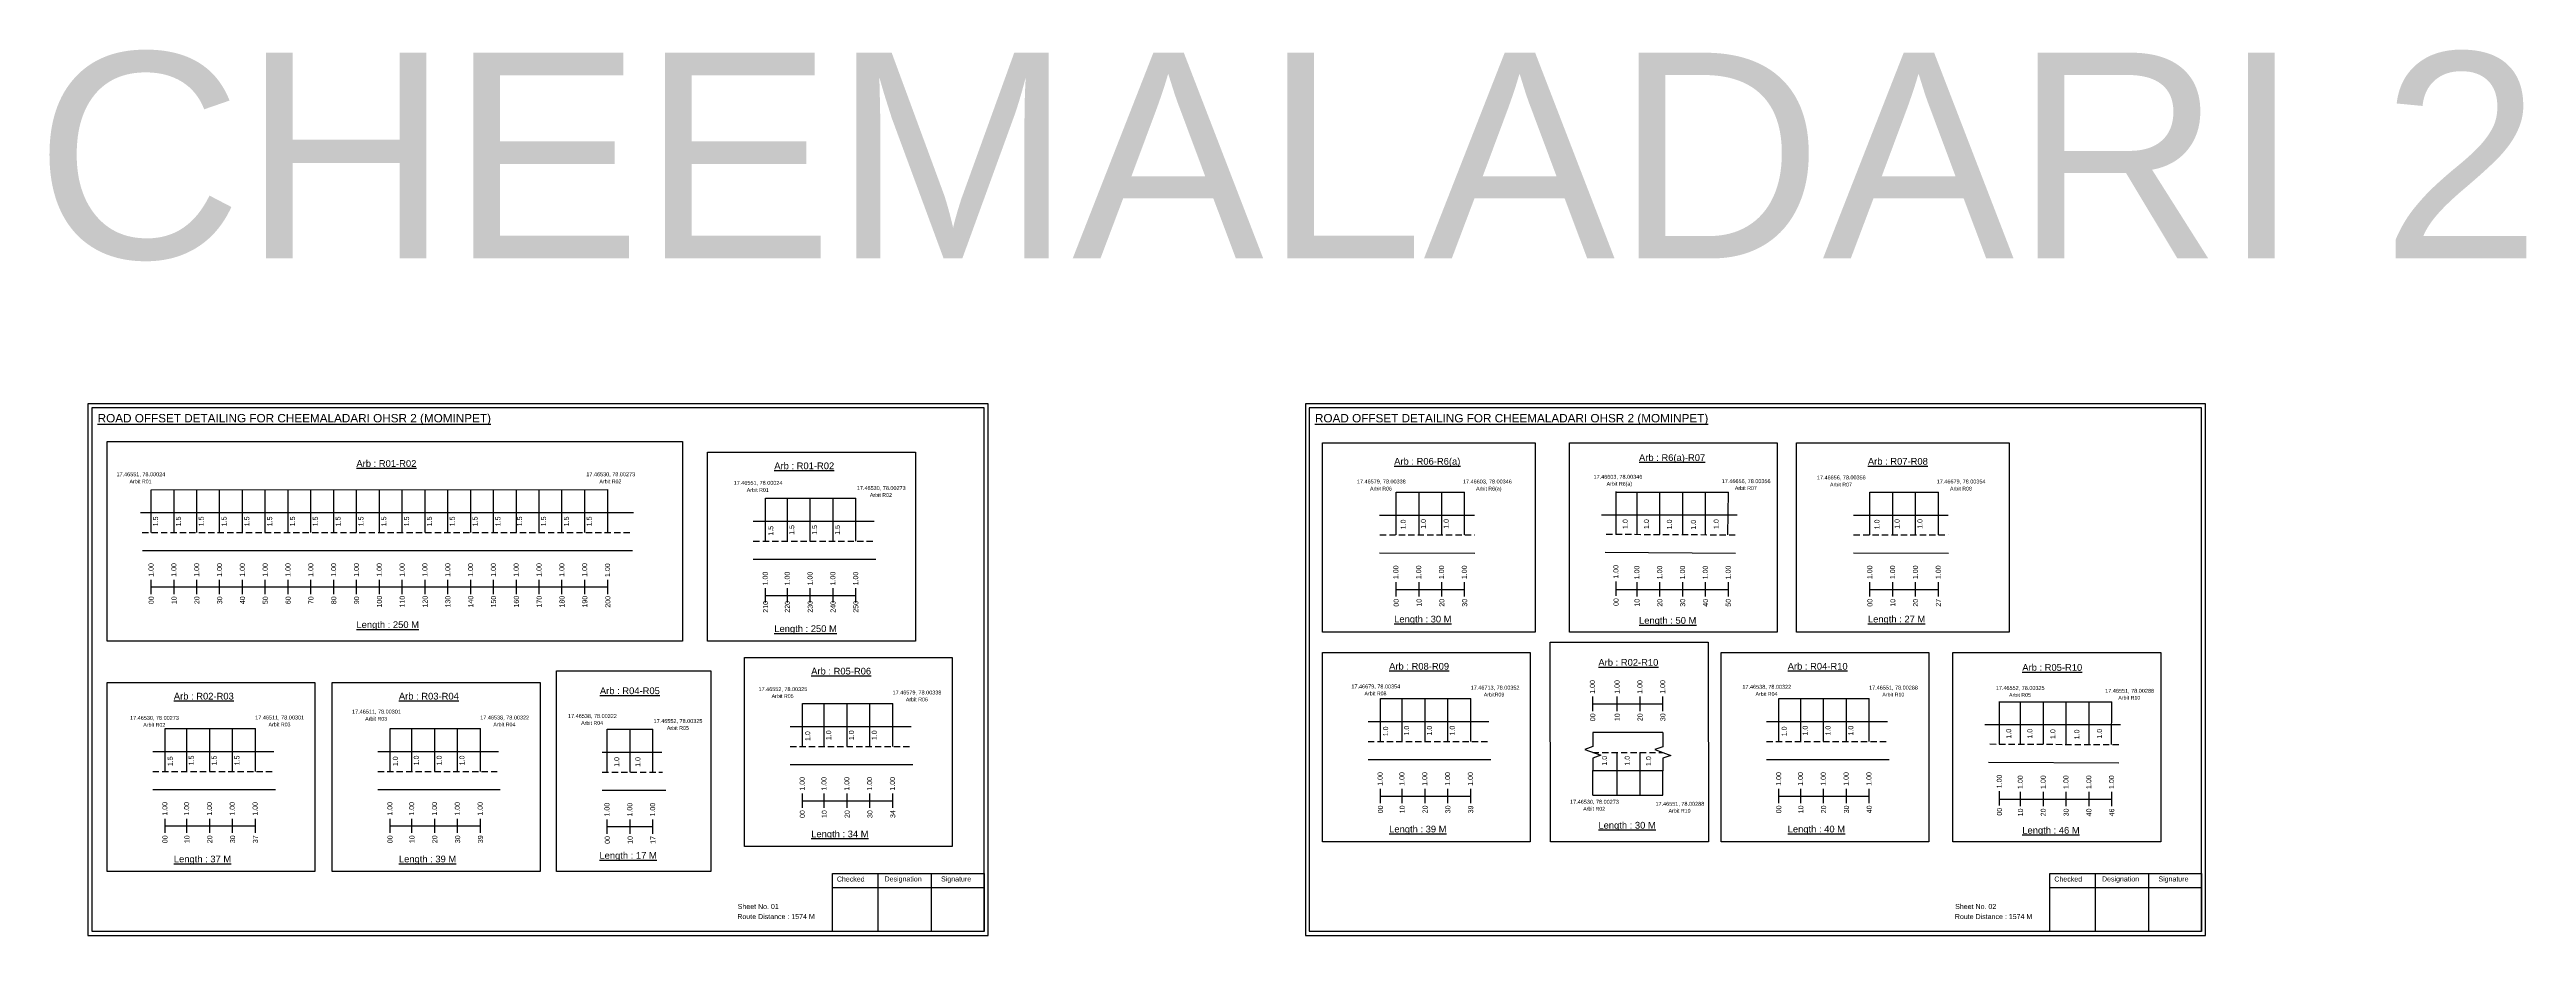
# Model space of a CAD drawing. Header units: inches. Extents: x 3067 to 7161, y 369 to 3169.
# Drawn here: x 3067 to 4543, y 369 to 896 of the extents above; entities that cross this region are included whole.
import ezdxf

# ---------------------------------------------------------------- set-up
doc = ezdxf.new("R2010")
doc.units = ezdxf.units.IN
doc.header["$MEASUREMENT"] = 0
doc.linetypes.add('DASHED2', pattern=[0.375, 0.25, -0.125])
doc.layers.add('PDF_Geometry', color=7, linetype='Continuous')
doc.layers.add('PDF_Text', color=5, linetype='Continuous')
doc.styles.add('PDF Arial', font='arial.ttf')
doc.styles.get("Standard").update_dxf_attribs({"font": 'arial.ttf'})

msp = doc.modelspace()

# ---------------------------------------------------------------- linework, layer by layer
for p, q in [((3121.1, 620.6), (3415, 620.6)), ((3127.5, 608.7), (3127.5, 634.2)), ((3141.1, 608.7), (3141.1, 634.2)), ((3154.7, 608.7), (3154.7, 634.2)), ((3168.3, 608.7), (3168.3, 634.2)), ((3181.9, 608.7), (3181.9, 634.2)), ((3195.5, 608.7), (3195.5, 634.2)), ((3209.1, 608.7), (3209.1, 634.2)), ((3222.7, 608.7), (3222.7, 634.2)), ((3236.3, 608.7), (3236.3, 634.2)), ((3249.9, 608.7), (3249.9, 634.2)), ((3263.5, 608.7), (3263.5, 634.2)), ((3277.1, 608.7), (3277.1, 634.2)), ((3290.7, 608.7), (3290.7, 634.2)), ((3304.3, 608.7), (3304.3, 634.2)), ((3317.9, 608.7), (3317.9, 634.2)), ((3331.5, 608.7), (3331.5, 634.2)), ((3345.1, 608.7), (3345.1, 634.2)), ((3358.7, 608.7), (3358.7, 634.2)), ((3372.3, 608.7), (3372.3, 634.2)), ((3385.9, 608.7), (3385.9, 634.2)), ((3399.6, 608.9), (3399.6, 634.4)), ((3493.6, 603.6), (3493.6, 629.1)), ((3506.6, 603.6), (3506.6, 629.1)), ((3520.2, 603.6), (3520.2, 629.1)), ((3533.8, 603.6), (3533.8, 629.1)), ((3547.4, 603.6), (3547.4, 629.1)), ((3869.4, 607.3), (3869.4, 632.8)), ((3883, 607.3), (3883, 632.8)), ((3896.6, 607.3), (3896.6, 632.8)), ((3910.2, 607.3), (3910.2, 632.8)), ((4000.4, 607.5), (4000.4, 633.1)), ((4013, 607.5), (4013, 632.8)), ((4026.6, 607.4), (4026.6, 632.8)), ((4040.2, 607.5), (4040.2, 632.8)), ((4053.8, 607.2), (4053.8, 632.8)), ((4067.1, 607.3), (4067.4, 632.8)), ((4151.7, 607.3), (4151.7, 632.8)), ((4165.3, 607.3), (4165.3, 632.8)), ((4178.9, 607.3), (4178.9, 632.8)), ((4192.5, 607.3), (4192.5, 632.8)), ((3486.3, 615.5), (3558.3, 615.5)), ((3859.5, 619.1), (3916, 619.1)), ((4072.6, 619.1), (3991.7, 619.1)), ((4141.9, 619.1), (4198.4, 619.1)), ((3122.4, 598), (3414.4, 598)), ((3486.3, 592.8), (3559.3, 592.8)), ((3859.5, 596.5), (3916.3, 596.3)), ((3993.9, 596.9), (4071.6, 596.4)), ((4141.9, 596.5), (4198.6, 596.3)), ((3515.6, 481.3), (3515.6, 506.8)), ((3528.6, 481.3), (3528.6, 506.8)), ((3542.2, 481.3), (3542.2, 506.8)), ((3555.8, 481.3), (3555.8, 506.8)), ((3569.4, 481.3), (3569.4, 506.8)), ((3860, 484.2), (3860, 509.7)), ((3873, 484.2), (3873, 509.7)), ((3886.6, 484.2), (3886.6, 509.7)), ((3900.2, 484.2), (3900.2, 509.7)), ((3913.8, 484.2), (3913.8, 509.7)), ((4097.5, 484.2), (4097.5, 509.7)), ((4110.5, 484.2), (4110.5, 509.7)), ((4124.1, 484.2), (4124.1, 509.7)), ((4137.7, 484.2), (4137.7, 509.7)), ((4151.3, 484.2), (4151.3, 509.7)), ((4228.9, 482.6), (4228.9, 508.1)), ((4241.5, 482.5), (4241.5, 507.8)), ((4255.1, 482.5), (4255.1, 507.8)), ((4268.7, 482.5), (4268.7, 507.8)), ((4282.3, 482.3), (4282.3, 507.8)), ((4295.6, 482.3), (4295.9, 507.8)), ((3135.8, 466.4), (3135.8, 491.9)), ((3148.8, 466.4), (3148.8, 491.9)), ((3162.4, 466.4), (3162.4, 491.9)), ((3176, 466.4), (3176, 491.9)), ((3189.6, 466.4), (3189.6, 491.9)), ((3269.9, 466.4), (3269.9, 491.9)), ((3282.9, 466.4), (3282.9, 491.9)), ((3296.5, 466.4), (3296.5, 491.9)), ((3310.1, 466.4), (3310.1, 491.9)), ((3323.7, 466.4), (3323.7, 491.9)), ((3399.3, 465.9), (3399.3, 491.5)), ((3412.9, 465.9), (3412.9, 491.5)), ((3426.5, 465.9), (3426.5, 491.5)), ((3508.2, 493.2), (3580.3, 493.2)), ((3852.6, 496), (3924.7, 496)), ((4028.3, 489.6), (3986.5, 489.6)), ((4090.1, 496), (4162.2, 496)), ((4301.1, 494.2), (4220.2, 494.2)), ((3128.4, 478.3), (3200.5, 478.3)), ((3262.5, 478.3), (3334.5, 478.3)), ((3396.3, 477.8), (3431.7, 477.8)), ((3852.6, 473.4), (3925.7, 473.4)), ((4001.1, 452.2), (4001.1, 477.7)), ((4014.7, 452.2), (4014.7, 477.7)), ((4090.1, 473.4), (4163.2, 473.4)), ((3508.2, 470.5), (3581.3, 470.5)), ((3986.5, 466.9), (4012.1, 466.9)), ((3986.5, 452.2), (3986.5, 466.9)), ((4012.1, 466.9), (4028.3, 466.9)), ((4028.3, 452.2), (4028.3, 466.9)), ((4222.4, 471.9), (4300.1, 471.5)), ((3128.4, 455.6), (3201.5, 455.6)), ((3262.5, 455.6), (3335.5, 455.6)), ((3396.3, 455.1), (3434.1, 455.1))]:
    msp.add_line(p, q)
at = {"color": 5}
for p, q in [((3127.5, 634.2), (3399.6, 634.4)), ((3493.6, 629.1), (3547.4, 629.1)), ((3869.4, 632.8), (3910.2, 632.8)), ((4000.4, 632.8), (4067.4, 632.8)), ((4151.7, 632.8), (4192.5, 632.8)), ((3515.6, 506.8), (3569.4, 506.8)), ((3860, 509.7), (3913.8, 509.7)), ((4097.5, 509.7), (4151.3, 509.7)), ((4228.9, 507.8), (4295.9, 507.8)), ((3135.8, 491.9), (3189.6, 491.9)), ((3269.9, 491.9), (3323.7, 491.9)), ((3399.3, 491.5), (3426.5, 491.5)), ((3986.5, 452.2), (4028.3, 452.2))]:
    msp.add_line(p, q, dxfattribs=at)
at = {"linetype": 'DASHED2', "ltscale": 15}
for p, q in [((3122.1, 608.7), (3412.7, 608.7)), ((3859.7, 607.3), (3916, 607.3)), ((3994.6, 607.7), (4072.9, 607.3)), ((4142, 607.3), (4198.4, 607.3)), ((3486.3, 603.6), (3558.8, 603.6)), ((3508.2, 481.3), (3580.8, 481.3)), ((3852.6, 484.2), (3925.2, 484.2)), ((3986.5, 477.7), (4028.3, 477.7)), ((4090.1, 484.2), (4162.7, 484.2)), ((4223.1, 482.7), (4301.4, 482.3)), ((3128.4, 466.4), (3201, 466.4)), ((3262.5, 466.4), (3335, 466.4)), ((3396.3, 465.9), (3432.2, 465.9))]:
    msp.add_line(p, q, dxfattribs=at)
at = {"color": 217, "true_color": 0x93278f}
for p, q in [((3127.5, 572), (3127.5, 580.5)), ((3127.5, 576.3), (3399.6, 576.3)), ((3141.1, 572), (3141.1, 580.5)), ((3154.7, 572), (3154.7, 580.5)), ((3168.3, 572), (3168.3, 580.5)), ((3181.9, 572), (3181.9, 580.5)), ((3195.5, 572), (3195.5, 580.5)), ((3209.1, 572), (3209.1, 580.5)), ((3222.7, 572), (3222.7, 580.5)), ((3236.3, 572), (3236.3, 580.5)), ((3249.9, 572), (3249.9, 580.5)), ((3263.5, 572), (3263.5, 580.5)), ((3277.1, 572), (3277.1, 580.5)), ((3290.7, 572), (3290.7, 580.5)), ((3304.3, 572), (3304.3, 580.5)), ((3317.9, 572), (3317.9, 580.5)), ((3331.5, 572), (3331.5, 580.5)), ((3345.1, 572), (3345.1, 580.5)), ((3358.7, 572), (3358.7, 580.5)), ((3372.3, 572), (3372.3, 580.5)), ((3385.9, 572), (3385.9, 580.5)), ((3399.6, 571.9), (3399.6, 580.4)), ((3869.4, 570.6), (3869.4, 579.1)), ((3883, 570.6), (3883, 579.1)), ((3896.6, 570.6), (3896.6, 579.1)), ((3910.2, 570.6), (3910.2, 579.1)), ((4000.4, 570.9), (4000.4, 579.5)), ((4013, 570.5), (4013, 579.1)), ((4026.6, 570.5), (4026.6, 579.1)), ((4040.2, 570.5), (4040.2, 579.1)), ((4053.8, 570.5), (4053.8, 579.1)), ((4067.4, 570.5), (4067.4, 579.1)), ((4151.7, 570.6), (4151.7, 579.1)), ((4165.3, 570.6), (4165.3, 579.1)), ((4178.9, 570.6), (4178.9, 579.1)), ((4192.5, 570.6), (4192.5, 579.1)), ((3493.6, 566.9), (3493.6, 575.5)), ((3493.6, 571.2), (3547.4, 571.2)), ((3506.6, 566.9), (3506.6, 575.5)), ((3520.2, 566.9), (3520.2, 575.5)), ((3533.8, 566.9), (3533.8, 575.5)), ((3547.4, 566.9), (3547.4, 575.5)), ((3869.4, 574.8), (3910.2, 574.8)), ((4000.4, 574.8), (4067.4, 574.8)), ((4151.7, 574.8), (4192.5, 574.8)), ((3986.5, 502.3), (3986.5, 510.9)), ((3986.5, 506.6), (4028.3, 506.6)), ((4001.1, 502.3), (4001.1, 510.9)), ((4014.7, 502.3), (4014.7, 510.9)), ((4028.3, 502.3), (4028.3, 510.9)), ((3515.6, 444.6), (3515.6, 453.2)), ((3515.6, 448.9), (3569.4, 448.9)), ((3528.6, 444.6), (3528.6, 453.2)), ((3542.2, 444.6), (3542.2, 453.2)), ((3555.8, 444.6), (3555.8, 453.2)), ((3569.4, 444.6), (3569.4, 453.2)), ((3860, 447.5), (3860, 456)), ((3860, 451.7), (3913.8, 451.7)), ((3873, 447.5), (3873, 456)), ((3886.6, 447.5), (3886.6, 456)), ((3900.2, 447.5), (3900.2, 456)), ((3913.8, 447.5), (3913.8, 456)), ((4097.5, 447.5), (4097.5, 456)), ((4097.5, 451.7), (4151.3, 451.7)), ((4110.5, 447.5), (4110.5, 456)), ((4124.1, 447.5), (4124.1, 456)), ((4137.7, 447.5), (4137.7, 456)), ((4151.3, 447.5), (4151.3, 456)), ((4228.9, 446), (4228.9, 454.5)), ((4228.9, 449.9), (4295.9, 449.9)), ((4241.5, 445.6), (4241.5, 454.1)), ((4255.1, 445.6), (4255.1, 454.1)), ((4268.7, 445.6), (4268.7, 454.1)), ((4282.3, 445.6), (4282.3, 454.1)), ((4295.9, 445.6), (4295.9, 454.1)), ((3135.8, 429.7), (3135.8, 438.2)), ((3135.8, 433.9), (3189.6, 434)), ((3148.8, 429.7), (3148.8, 438.2)), ((3162.4, 429.7), (3162.4, 438.2)), ((3176, 429.7), (3176, 438.2)), ((3189.6, 429.7), (3189.6, 438.2)), ((3269.9, 429.7), (3269.9, 438.2)), ((3269.9, 433.9), (3323.7, 434)), ((3282.9, 429.7), (3282.9, 438.2)), ((3296.5, 429.7), (3296.5, 438.2)), ((3310.1, 429.7), (3310.1, 438.2)), ((3323.7, 429.7), (3323.7, 438.2)), ((3399.3, 429.2), (3399.3, 437.8)), ((3399.3, 433.5), (3426.5, 433.5)), ((3412.9, 429.2), (3412.9, 437.8)), ((3426.5, 429.2), (3426.5, 437.8))]:
    msp.add_line(p, q, dxfattribs=at)
for points in [[(3101.3, 662.9), (3444.2, 662.9), (3444.2, 543.9), (3101.3, 543.9)], [(3459.1, 656.6), (3582.9, 656.6), (3582.9, 543.9), (3459.1, 543.9)], [(3825.5, 662.1), (3952.3, 662.1), (3952.3, 549.4), (3825.5, 549.4)], [(3972.7, 662.1), (4096.5, 662.1), (4096.5, 549.4), (3972.7, 549.4)], [(4107.9, 662.1), (4234.6, 662.1), (4234.6, 549.4), (4107.9, 549.4)], [(3481.1, 534.3), (3604.9, 534.3), (3604.9, 421.6), (3481.1, 421.6)], [(3825.5, 537.2), (3949.3, 537.2), (3949.3, 424.5), (3825.5, 424.5)], [(3961.1, 543.3), (4055.3, 543.3), (4055.6, 424.5), (3961.3, 424.5)], [(4063, 537.2), (4186.8, 537.2), (4186.8, 424.5), (4063, 424.5)], [(4201.2, 537.2), (4325, 537.2), (4325, 424.5), (4201.2, 424.5)], [(3101.3, 519.4), (3225.1, 519.4), (3225.1, 406.7), (3101.3, 406.7)], [(3235.4, 519.4), (3359.2, 519.4), (3359.2, 406.7), (3235.4, 406.7)], [(3369.1, 526.3), (3461, 526.3), (3461, 406.7), (3369.1, 406.7)]]:
    msp.add_lwpolyline(points, close=True)
at = {"linetype": 'Continuous'}
for points in [[(3986.5, 489.6), (3986.5, 481.2), (3981.8, 479.4), (3991.3, 476), (3986.5, 474.3), (3986.5, 466.9)], [(4028.3, 489.5), (4028.3, 481.1), (4023.6, 479.4), (4033.1, 475.9), (4028.3, 474.2), (4028.3, 466.8)]]:
    msp.add_lwpolyline(points, dxfattribs=at)
at = {"layer": 'PDF_Geometry'}
for points in [[(3089.8, 685.4), (3089.8, 368.6), (3626.3, 368.6), (3626.3, 685.4)], [(3092.1, 683), (3092.1, 371.1), (3623.8, 371.1), (3623.8, 683)], [(3815.3, 685.4), (3815.3, 368.6), (4351.7, 368.6), (4351.7, 685.4)], [(3817.6, 683), (3817.6, 371.1), (4349.3, 371.1), (4349.3, 683)]]:
    msp.add_lwpolyline(points, close=True, dxfattribs=at)
at = {"layer": 'PDF_Geometry', "color": 242, "true_color": 0xcc1f26}
for points in [[(3623.8, 371), (3533.5, 371), (3533.5, 405.6), (3623.8, 405.6)], [(4349.3, 371), (4259, 371), (4259, 405.6), (4349.3, 405.6)]]:
    msp.add_lwpolyline(points, close=True, dxfattribs=at)
for points in [[(3560.5, 405.6), (3560.5, 371)], [(3592.2, 405.6), (3592.2, 371)], [(4286, 405.6), (4286, 371)], [(4317.7, 405.6), (4317.7, 371)], [(3533.5, 397.2), (3623.8, 397.2)], [(4259, 397.2), (4349.3, 397.2)]]:
    msp.add_lwpolyline(points, dxfattribs=at)

# ---------------------------------------------------------------- texts
for s, height, p in [('CHEEMALADARI 2', 122.535, (3058.2, 772)), ('Sheet No. 01', 3, (3477, 384.4)), ('Sheet No. 02', 3, (4202.5, 384.4)), ('Route Distance : 1574 M', 3, (3476.8, 378.4)), ('Route Distance : 1574 M', 3, (4202.3, 378.4))]:
    msp.add_text(s, height=height).set_placement(p)
at = {"color": 242, "true_color": 0xcd2027}
for s, height, p in [('%%UROAD OFFSET DETAILING FOR CHEEMALADARI OHSR 2 (MOMINPET)', 5, (3095.6, 674.3)), ('%%UROAD OFFSET DETAILING FOR CHEEMALADARI OHSR 2 (MOMINPET)', 5, (3821, 674.3)), ('%%UArb : R01-R02', 4, (3249.8, 647.8)), ('%%UArb : R01-R02', 4, (3498.8, 646.4)), ('%%UArb : R06-R6(a)', 4, (3868.2, 649.1)), ('%%UArb : R6(a)-R07', 4, (4014.1, 651.3)), ('%%UArb : R07-R08', 4, (4150.5, 649.1)), ('%%ULength : 250 M', 4, (3249.8, 551.8)), ('%%ULength : 250 M', 4, (3498.8, 549.4)), ('%%ULength : 30 M', 4, (3868.2, 555.1)), ('%%ULength : 50 M', 4, (4014.1, 554.3)), ('%%ULength : 27 M', 4, (4150.5, 555.1)), ('%%UArb : R02-R10', 4, (3989.9, 529.3)), ('%%UArb : R04-R05', 4, (3394.9, 512.4)), ('%%UArb : R05-R06', 4, (3520.8, 524.1)), ('%%UArb : R08-R09', 4, (3865.2, 527)), ('%%UArb : R04-R10', 4, (4102.7, 527)), ('%%UArb : R05-R10', 4, (4242.5, 526.3)), ('%%UArb : R02-R03', 4, (3141, 509.2)), ('%%UArb : R03-R04', 4, (3275.1, 509.2)), ('%%ULength : 34 M', 4, (3520.8, 427.1)), ('%%ULength : 39 M', 4, (3865.2, 430)), ('%%ULength : 30 M', 4, (3989.9, 432.3)), ('%%ULength : 40 M', 4, (4102.7, 430)), ('%%ULength : 46 M', 4, (4242.5, 429.3)), ('%%ULength : 37 M', 4, (3141, 412.2)), ('%%ULength : 39 M', 4, (3275.1, 412.2)), ('%%ULength : 17 M', 4, (3394.6, 414.3))]:
    msp.add_text(s, height=height, dxfattribs=at).set_placement(p)
at = {"color": 5}
for s, height, p in [('17.46551, 78.00024', 2.34, (3106.8, 642.2)), ('Arbit R01', 2.25, (3114.6, 638)), ('17.46530, 78.00273', 2.34, (3386.8, 642.2)), ('Arbit R02', 2.25, (3394.6, 638)), ('17.46551, 78.00024', 2.34, (3474.6, 637.1)), ('Arbit R01', 2.25, (3482.4, 632.9)), ('17.46530, 78.00273', 2.34, (3548, 634)), ('17.46579, 78.00338', 2.34, (3846, 637.9)), ('Arbit R06', 2.25, (3853.8, 633.7)), ('17.46603, 78.00346', 2.34, (3909.2, 637.9)), ('Arbit R6(a)', 2.246, (3917, 633.7)), ('17.46603, 78.00346', 2.34, (3987, 640.7)), ('Arbit R6(a)', 2.246, (3994.8, 636.6)), ('17.46656, 78.00356', 2.34, (4063.4, 638.1)), ('Arbit R07', 2.25, (4071.2, 634)), ('17.46656, 78.00356', 2.34, (4120.1, 640.3)), ('Arbit R07', 2.25, (4127.9, 636.1)), ('17.46679, 78.00354', 2.34, (4191.5, 637.9)), ('Arbit R08', 2.25, (4199.4, 633.7)), ('Arbit R02', 2.25, (3555.8, 629.9)), ('17.46679, 78.00354', 2.34, (3842.7, 515.8)), ('17.46713, 78.00352', 2.34, (3913.8, 515.1)), ('17.46538, 78.00322', 2.34, (4075.7, 515.6)), ('17.46551, 78.00288', 2.34, (4151.2, 515.1)), ('17.46552, 78.00325', 2.34, (4226.7, 514.9)), ('17.46511, 78.00301', 2.34, (3247.2, 500.8)), ('17.46552, 78.00325', 2.34, (3489.4, 514.2)), ('Arbit R05', 2.25, (3497.2, 510.1)), ('17.46579, 78.00338', 2.34, (3569.3, 512.2)), ('Arbit R06', 2.25, (3577.2, 508.1)), ('Arbit R08', 2.25, (3850.5, 511.7)), ('ArbitR09', 2.25, (3921.6, 511)), ('Arbit R04', 2.25, (4083.5, 511.4)), ('Arbit R10', 2.25, (4159.1, 511)), ('Arbit R05', 2.25, (4234.6, 510.8)), ('17.46551, 78.00288', 2.34, (4291.9, 513.2)), ('Arbit R10', 2.25, (4299.7, 509.1)), ('17.46530, 78.00273', 2.34, (3114.9, 497.1)), ('Arbit R02', 2.25, (3122.8, 493)), ('17.46511, 78.00301', 2.34, (3189.5, 497.3)), ('Arbit R03', 2.25, (3197.4, 493.2)), ('Arbit R03', 2.25, (3255, 496.6)), ('17.46538, 78.00322', 2.34, (3323.6, 497.3)), ('Arbit R04', 2.25, (3331.4, 493.2)), ('17.46538, 78.00322', 2.34, (3375.9, 498.2)), ('Arbit R04', 2.25, (3383.7, 494.1)), ('17.46552, 78.00325', 2.34, (3426.9, 495.2)), ('Arbit R05', 2.25, (3434.8, 491.1)), ('17.46530, 78.00273', 2.34, (3973, 447.1)), ('Arbit R02', 2.25, (3980.8, 443)), ('17.46551, 78.00288', 2.34, (4023.9, 445.9)), ('Arbit R10', 2.25, (4031.7, 441.8))]:
    msp.add_text(s, height=height, dxfattribs=at).set_placement(p)
for s, p in [('1.5', (3131.6, 612.4)), ('1.5', (3145.2, 612.4)), ('1.5', (3158.8, 612.4)), ('1.5', (3172.4, 612.4)), ('1.5', (3186, 612.4)), ('1.5', (3199.6, 612.4)), ('1.5', (3213.2, 612.4)), ('1.5', (3226.8, 612.4)), ('1.5', (3240.4, 612.4)), ('1.5', (3254, 612.4)), ('1.5', (3267.6, 612.4)), ('1.5', (3281.2, 612.4)), ('1.5', (3294.8, 612.4)), ('1.5', (3308.4, 612.4)), ('1.5', (3322, 612.4)), ('1.5', (3335.6, 612.4)), ('1.5', (3348.5, 612.4)), ('1.5', (3362.8, 612.4)), ('1.5', (3376.4, 612.4)), ('1.5', (3390, 612.4)), ('1.5', (3498.2, 606.8)), ('1.5', (3510.7, 607.3)), ('1.5', (3524.3, 607.3)), ('1.5', (3537.9, 607.3)), ('1.0', (3875.1, 610.6)), ('1.0', (3887.1, 610.9)), ('1.0', (3900.7, 610.9)), ('1.0', (4007.4, 610.8)), ('1.0', (4020, 610.8)), ('1.0', (4033.7, 610.6)), ('1.0', (4048, 610.4)), ('1.0', (4061.6, 610.8)), ('1.0', (4157.4, 610.6)), ('1.0', (4169.4, 610.9)), ('1.0', (4183, 610.9)), ('1.0', (3520.2, 484.5)), ('1.0', (3532.7, 485)), ('1.0', (3546.3, 485)), ('1.0', (3559.9, 485)), ('1.0', (3864.6, 487.3)), ('1.0', (3877.1, 487.8)), ('1.0', (3890.7, 487.8)), ('1.0', (3904.3, 487.8)), ('1.0', (4102.1, 487.3)), ('1.0', (4114.6, 487.8)), ('1.0', (4128.2, 487.8)), ('1.0', (4141.8, 487.8)), ('1.0', (4235.9, 485.9)), ('1.0', (4248.5, 485.9)), ('1.0', (4262.2, 485.7)), ('1.0', (4276.5, 485.5)), ('1.0', (4290, 485.9)), ('1.5', (3140.4, 469.5)), ('1.5', (3152.9, 470)), ('1.5', (3166.5, 470)), ('1.5', (3180.1, 470)), ('1.0', (3274.5, 469.5)), ('1.0', (3287, 470)), ('1.0', (3300.6, 470)), ('1.0', (3314.2, 470)), ('1.0', (3406.4, 469.1)), ('1.0', (3419, 469.1)), ('1.0', (3995, 469.8)), ('1.0', (4008.6, 469.8)), ('1.0', (4021.3, 469.6))]:
    msp.add_text(s, height=3, rotation=90).set_placement(p)
at = {"color": 217, "true_color": 0x93278f}
for s, p in [('1.00', (3128.9, 582.3)), ('1.00', (3142.5, 582.3)), ('1.00', (3156.1, 582.3)), ('1.00', (3169.7, 582.3)), ('1.00', (3183.3, 582.3)), ('1.00', (3196.9, 582.3)), ('1.00', (3210.5, 582.3)), ('1.00', (3224.1, 582.3)), ('1.00', (3237.7, 582.3)), ('1.00', (3251.3, 582.3)), ('1.00', (3264.9, 582.3)), ('1.00', (3278.5, 582.3)), ('1.00', (3292.1, 582.3)), ('1.00', (3305.7, 582.3)), ('1.00', (3319.3, 582.3)), ('1.00', (3332.9, 582.3)), ('1.00', (3346.5, 582.3)), ('1.00', (3360.1, 582.3)), ('1.00', (3373.7, 582.3)), ('1.00', (3387.3, 582.3)), ('1.00', (3400.9, 582.2)), ('1.00', (3494.9, 577.2)), ('1.00', (3508, 577.2)), ('1.00', (3521.6, 577.2)), ('1.00', (3535.2, 577.2)), ('1.00', (3548.8, 577.2)), ('1.00', (3870.7, 580.9)), ('1.00', (3884.3, 580.9)), ('1.00', (3897.9, 580.9)), ('1.00', (3911.5, 580.9)), ('1.00', (4001.8, 581.2)), ('1.00', (4014.3, 580.8)), ('1.00', (4027.9, 580.8)), ('1.00', (4041.5, 580.8)), ('1.00', (4055.1, 580.8)), ('1.00', (4068.7, 580.8)), ('1.00', (4153.1, 580.9)), ('1.00', (4166.7, 580.9)), ('1.00', (4180.3, 580.9)), ('1.00', (4193.9, 580.9)), ('00', (3129, 566)), ('10', (3142.6, 566)), ('20', (3156.2, 566)), ('30', (3169.8, 566)), ('40', (3183.4, 566)), ('50', (3197, 566)), ('60', (3210.6, 566)), ('70', (3224.2, 566)), ('80', (3237.8, 566)), ('90', (3251.4, 566)), ('100', (3265, 564)), ('110', (3278.6, 564)), ('120', (3292.2, 564)), ('130', (3305.8, 564)), ('140', (3319.4, 564)), ('150', (3333, 564)), ('160', (3346.6, 564)), ('170', (3360.2, 564)), ('180', (3373.8, 564)), ('190', (3387.4, 564)), ('200', (3401.1, 563.9)), ('210', (3495.1, 560.9)), ('220', (3508.1, 560.9)), ('230', (3521.7, 560.9)), ('240', (3535.3, 560.9)), ('250', (3548.9, 560.9)), ('00', (3870.9, 564.5)), ('10', (3884.5, 564.5)), ('20', (3898.1, 564.5)), ('30', (3911.7, 564.5)), ('00', (4001.9, 564.9)), ('10', (4014.4, 564.5)), ('20', (4028, 564.5)), ('30', (4041.6, 564.5)), ('40', (4055.2, 564.5)), ('50', (4068.8, 564.5)), ('00', (4153.2, 564.5)), ('10', (4166.8, 564.5)), ('20', (4180.4, 564.5)), ('27', (4194, 564.5)), ('1.00', (3987.8, 512.6)), ('1.00', (4002.5, 512.6)), ('1.00', (4016.1, 512.6)), ('1.00', (4029.7, 512.6)), ('00', (3988, 496.3)), ('10', (4002.6, 496.3)), ('20', (4016.2, 496.3)), ('30', (4029.8, 496.3)), ('1.00', (3516.9, 454.9)), ('1.00', (3529.9, 454.9)), ('1.00', (3543.5, 454.9)), ('1.00', (3557.1, 454.9)), ('1.00', (3570.7, 454.9)), ('1.00', (3861.3, 457.8)), ('1.00', (3874.3, 457.8)), ('1.00', (3887.9, 457.8)), ('1.00', (3901.5, 457.8)), ('1.00', (3915.1, 457.8)), ('1.00', (4098.8, 457.8)), ('1.00', (4111.8, 457.8)), ('1.00', (4125.4, 457.8)), ('1.00', (4139, 457.8)), ('1.00', (4152.6, 457.8)), ('1.00', (4230.3, 456.3)), ('1.00', (4242.8, 455.9)), ('1.00', (4256.4, 455.9)), ('1.00', (4270, 455.9)), ('1.00', (4283.6, 455.9)), ('1.00', (4297.2, 455.9)), ('1.00', (3137.1, 440)), ('1.00', (3150.1, 440)), ('1.00', (3163.7, 440)), ('1.00', (3177.3, 440)), ('1.00', (3190.9, 440)), ('1.00', (3271.2, 440)), ('1.00', (3284.2, 440)), ('1.00', (3297.8, 440)), ('1.00', (3311.4, 440)), ('1.00', (3325, 440)), ('1.00', (3400.6, 439.5)), ('1.00', (3414.2, 439.5)), ('1.00', (3427.8, 439.5)), ('00', (3517, 438.6)), ('10', (3530.1, 438.6)), ('20', (3543.7, 438.6)), ('30', (3557.3, 438.6)), ('34', (3570.9, 438.6)), ('00', (3861.5, 441.4)), ('10', (3874.5, 441.4)), ('20', (3888.1, 441.4)), ('30', (3901.7, 441.4)), ('39', (3915.3, 441.4)), ('00', (4098.9, 441.4)), ('10', (4112, 441.4)), ('20', (4125.6, 441.4)), ('30', (4139.2, 441.4)), ('40', (4152.8, 441.4)), ('00', (4230.4, 440)), ('10', (4242.9, 439.6)), ('20', (4256.5, 439.6)), ('30', (4270.1, 439.6)), ('40', (4283.7, 439.6)), ('46', (4297.3, 439.6)), ('00', (3137.2, 423.6)), ('10', (3150.3, 423.6)), ('20', (3163.9, 423.6)), ('30', (3177.5, 423.6)), ('37', (3191.1, 423.6)), ('00', (3271.3, 423.6)), ('10', (3284.4, 423.6)), ('20', (3298, 423.6)), ('30', (3311.6, 423.6)), ('39', (3325.2, 423.6)), ('00', (3400.8, 423.2)), ('10', (3414.4, 423.2)), ('17', (3428, 423.2))]:
    msp.add_text(s, height=3, rotation=90, dxfattribs=at).set_placement(p)
at = {"layer": 'PDF_Text', "color": 7, "attachment_point": 7, "style": 'PDF Arial'}
for s, insert, char_height in [('Checked', (3536.1, 400.7), 3), ('Designation', (3564.5, 399.9), 3.001), ('Signature', (3598.2, 399.9), 3), ('Checked', (4261.6, 400.7), 3), ('Designation', (4290, 399.9), 3.001), ('Signature', (4323.6, 399.9), 3)]:
    msp.add_mtext(s, dxfattribs=dict(at, insert=insert, char_height=char_height))

doc.saveas('drawing.dxf')
